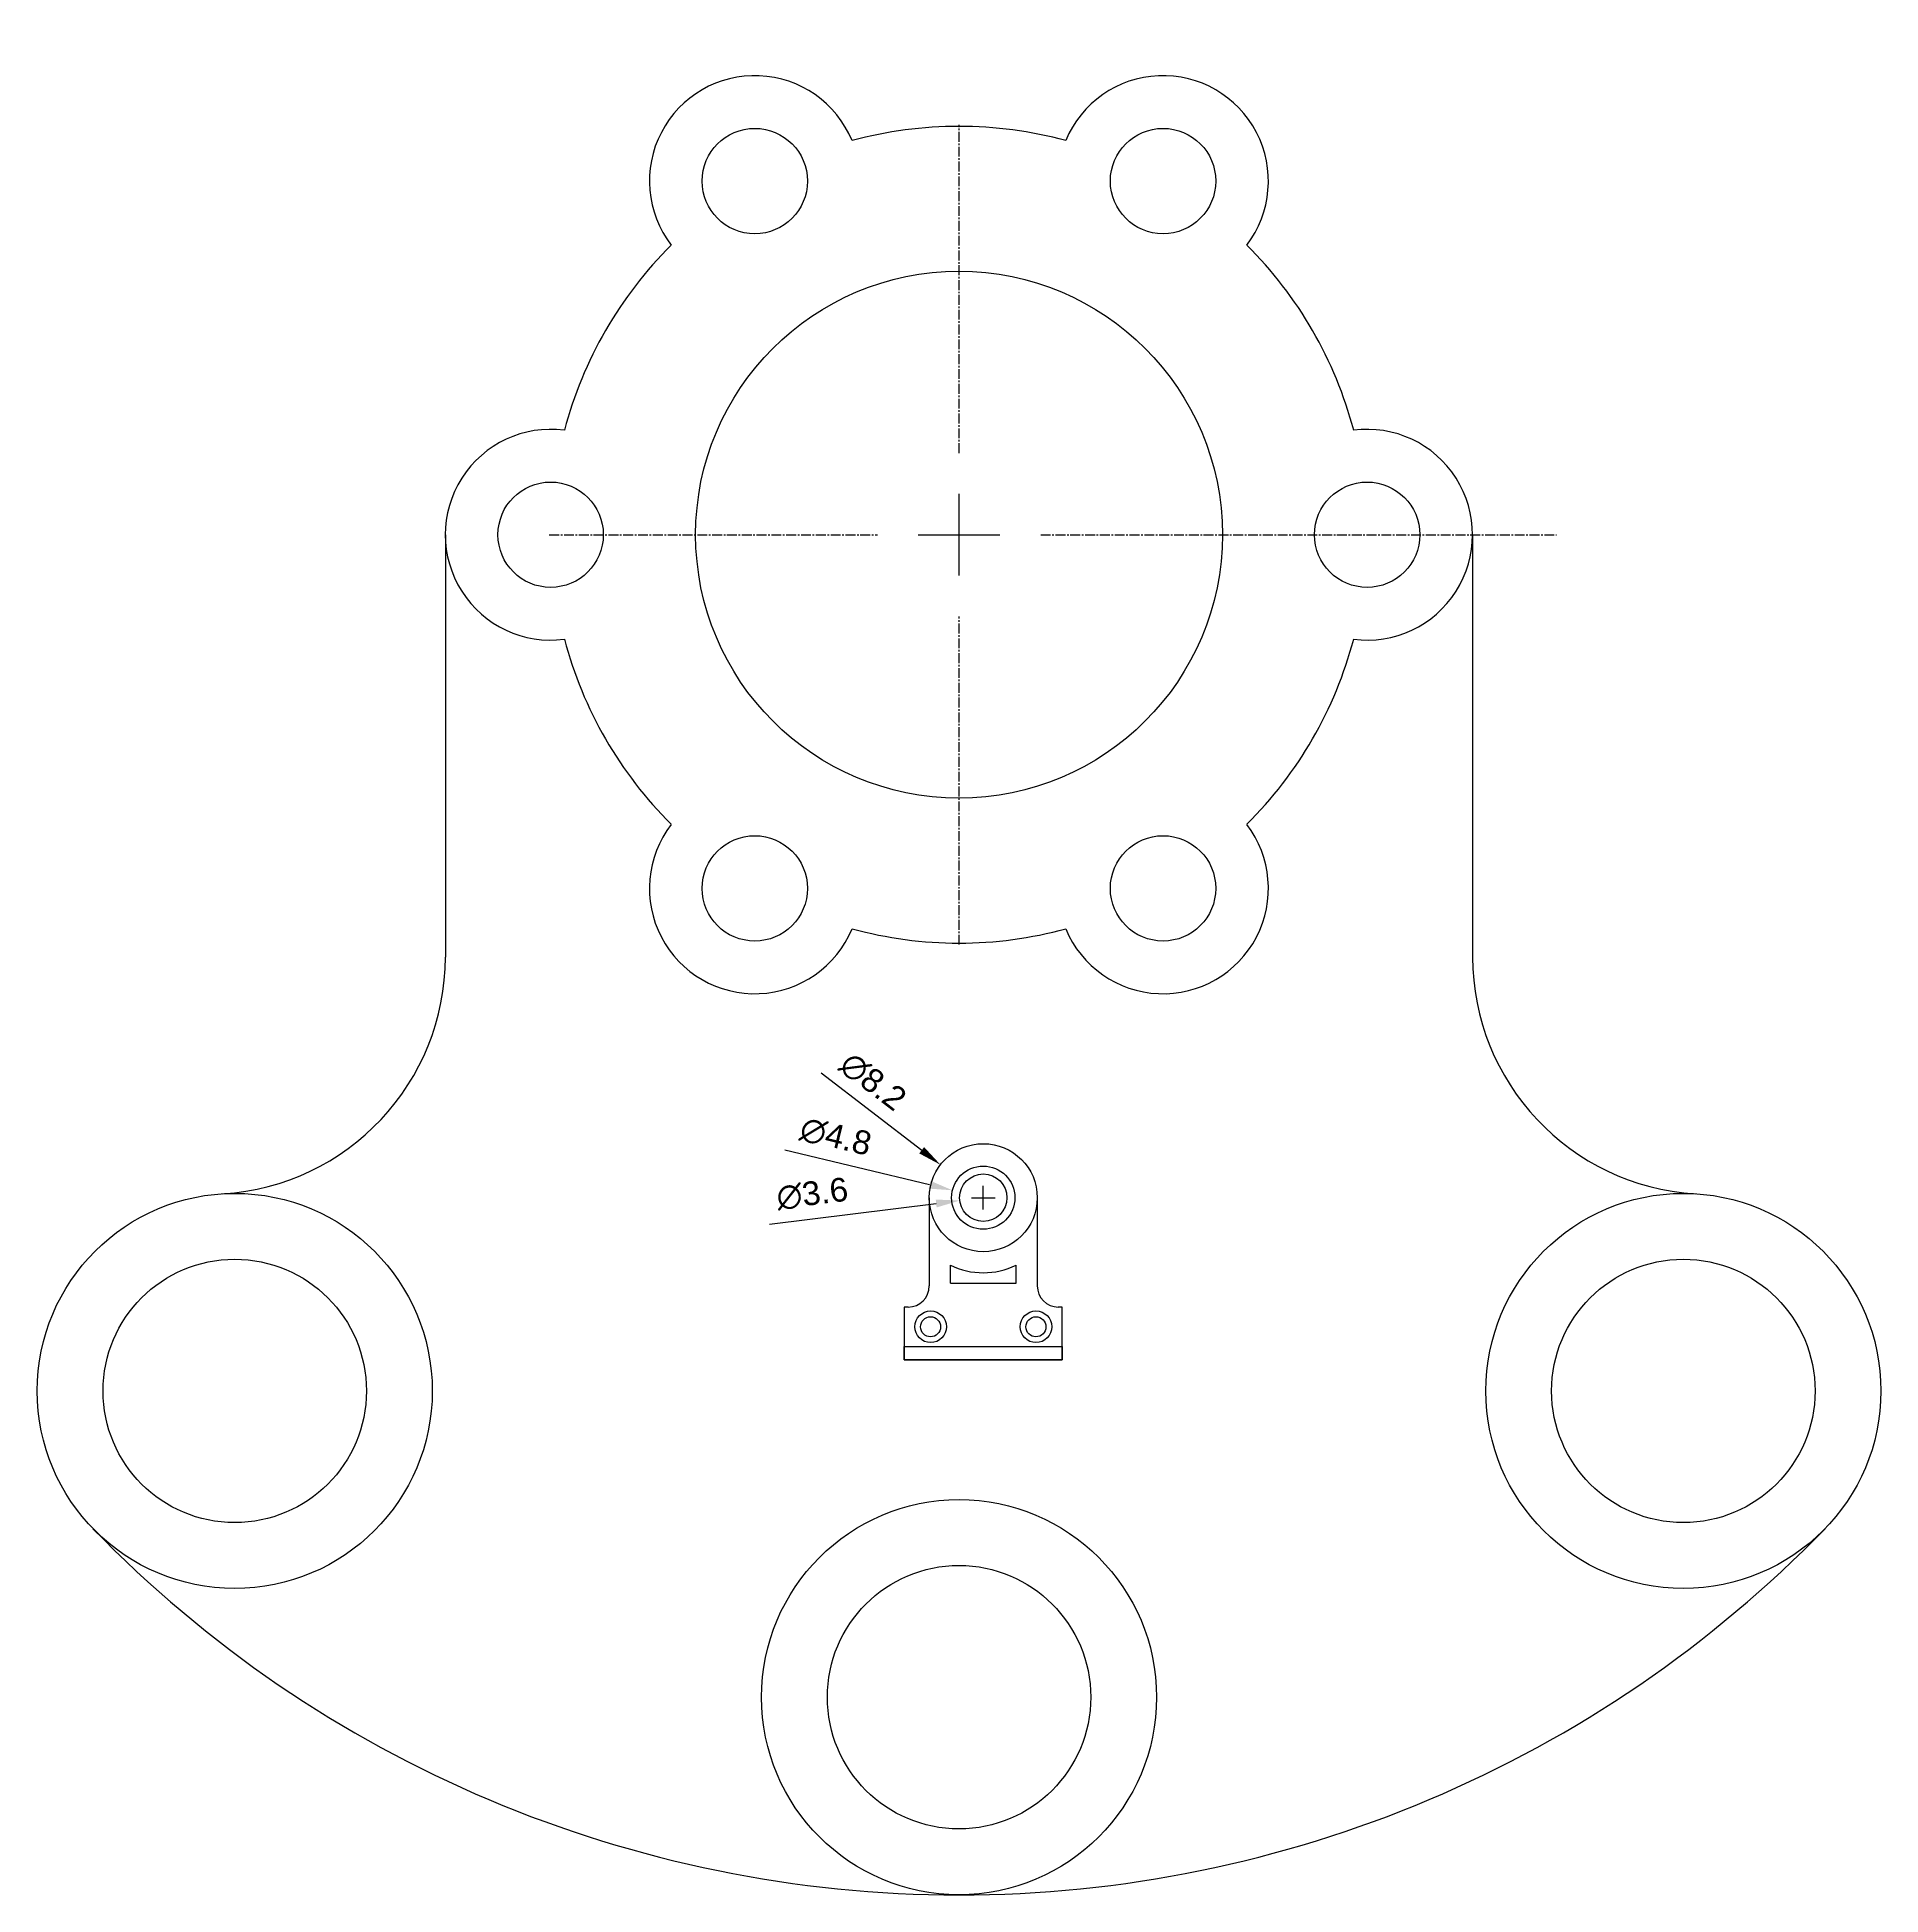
# Model space of a CAD drawing. Header units: inches. Extents: x 475 to 615, y 462 to 603.
import ezdxf

# ---------------------------------------------------------------- set-up
doc = ezdxf.new("R2010")
doc.units = ezdxf.units.IN
doc.header["$MEASUREMENT"] = 0
doc.linetypes.add('CENTER2', pattern=[1.125, 0.75, -0.125, 0.125, -0.125])
doc.styles.get("Standard").update_dxf_attribs({"font": 'arial.ttf'})
doc.dimstyles.new('Annotative', dxfattribs={"dimscale": 0, "dimtxt": 0.18, "dimasz": 0.18, "dimexe": 0.18, "dimexo": 0.0625, "dimgap": 0.09, "dimtad": 1, "dimdec": 1, "dimzin": 0, "dimdsep": 46, "dimtxsty": 'Standard', "dimcen": 0.09, "dimadec": 0, "dimazin": 0, "dimtfac": 1, "dimtdec": 1, "dimtofl": 0, "dimtmove": 0, "dimatfit": 3, "dimfxl": 1, "dimtolj": 1, "dimtzin": 0, "dimarcsym": 0})

# ---------------------------------------------------------------- blocks, each defined once
blk = doc.blocks.new('*U2')
at = {"color": 0, "linetype": 'CENTER2', "transparency": 16777216}
for p, q in [((0, 6.2), (0, 31.12)), ((-31.12, 0), (-6.2, 0)), ((6.2, 0), (45.38, 0)), ((0, -31.12), (0, -6.2))]:
    blk.add_line(p, q, dxfattribs=at)
at = {"color": 0, "linetype": 'Continuous', "transparency": 16777216}
for p, q in [((0, -3.1), (0, 3.1)), ((-3.1, 0), (3.1, 0))]:
    blk.add_line(p, q, dxfattribs=at)
blk = doc.blocks.new('*U3')
blk.add_circle((-2, 0), 4)
blk.add_arc((-2, 0), 8, 262.5863, 97.4137)
blk = doc.blocks.new('*U4')
at = {"color": 0, "linetype": 'ByBlock', "lineweight": -2, "transparency": 16777216}
for p, rotation in [((34.95, 60.64), 120), ((67.95, 60.64), 59.99999999999999), ((18.45, 32.06), 180), ((34.95, 3.48), 239.9999999999999), ((67.95, 3.48), 299.9999999999999)]:
    blk.add_blockref('*U3', p, dxfattribs=dict(at, rotation=rotation))
blk.add_blockref('*U3', (84.45, 32.06), dxfattribs=at)
blk = doc.blocks.new('*D40')
at = {"color": 0, "lineweight": -2, "transparency": 16777216}
for p, q in [((534.74, 524.37), (542.37, 518.5)), ((546.14, 514.9), (547.94, 514.9)), ((547.04, 514), (547.04, 515.8))]:
    blk.add_line(p, q, dxfattribs=at)
at = {"color": 0, "lineweight": 25, "transparency": 16777216}
blk.add_solid([(542.55, 518.74), (542.18, 518.26), (543.79, 517.4)], dxfattribs=at)
at = {"layer": 'Defpoints', "color": 0, "lineweight": 25, "transparency": 16777216}
for p in [(543.79, 517.4), (550.29, 512.39)]:
    blk.add_point(p, dxfattribs=at)
at = {"color": 0, "lineweight": 25, "transparency": 16777216, "insert": (538.66, 523.71), "char_height": 1.8, "attachment_point": 5, "rotation": 322.3835}
blk.add_mtext('\\A1;∅8.2', dxfattribs=at)
blk = doc.blocks.new('*D41')
at = {"color": 0, "lineweight": -2}
for p, q in [((531.98, 518.54), (542.96, 515.89)), ((546.14, 514.9), (547.94, 514.9)), ((547.04, 514), (547.04, 515.8))]:
    blk.add_line(p, q, dxfattribs=at)
at = {"color": 0, "lineweight": 25}
blk.add_solid([(543.03, 516.18), (542.89, 515.59), (544.71, 515.46)], dxfattribs=at)
at = {"layer": 'Defpoints', "color": 0, "lineweight": 25}
for p in [(544.71, 515.46), (549.37, 514.33)]:
    blk.add_point(p, dxfattribs=at)
at = {"color": 0, "lineweight": 25, "insert": (535.84, 519.53), "char_height": 1.8, "attachment_point": 5, "rotation": 346.3873}
blk.add_mtext('\\A1;∅4.8', dxfattribs=at)
blk = doc.blocks.new('*D42')
at = {"color": 0, "lineweight": -2, "transparency": 16777216}
for p, q in [((546.14, 514.9), (547.94, 514.9)), ((547.04, 514), (547.04, 515.8)), ((530.8, 512.9), (543.47, 514.46))]:
    blk.add_line(p, q, dxfattribs=at)
at = {"color": 0, "lineweight": 25, "transparency": 16777216}
blk.add_solid([(543.43, 514.76), (543.5, 514.16), (545.25, 514.68)], dxfattribs=at)
at = {"layer": 'Defpoints', "color": 0, "lineweight": 25, "transparency": 16777216}
for p in [(548.83, 515.12), (545.25, 514.68)]:
    blk.add_point(p, dxfattribs=at)
at = {"color": 0, "lineweight": 25, "transparency": 16777216, "insert": (534.06, 515.19), "char_height": 1.8, "attachment_point": 5, "rotation": 7.0066}
blk.add_mtext('\\A1;∅3.6', dxfattribs=at)

msp = doc.modelspace()

# ---------------------------------------------------------------- linework, layer by layer
for p, q in [((506.2, 565.23), (506.2, 533.17)), ((584.2, 565.23), (584.2, 533.17)), ((542.94, 514.9), (542.94, 508.2)), ((551.14, 514.9), (551.14, 508.2))]:
    msp.add_line(p, q)
at = {"lineweight": 25}
for p, q in [((544.54, 508.63), (544.54, 509.77)), ((549.54, 508.63), (549.54, 509.78)), ((549.54, 509.78), (549.54, 509.77)), ((544.54, 508.4), (544.54, 508.63)), ((544.54, 508.4), (549.54, 508.4)), ((549.54, 508.4), (549.54, 508.63)), ((541.04, 506.6), (541.04, 502.6)), ((541.34, 506.6), (541.04, 506.6)), ((553.04, 506.6), (552.74, 506.6)), ((553.04, 502.6), (553.04, 506.6)), ((541.04, 502.6), (541.04, 503.6)), ((541.04, 503.6), (553.04, 503.6)), ((553.04, 503.6), (553.04, 502.6))]:
    msp.add_line(p, q, dxfattribs=at)
at = {"lineweight": 40}
msp.add_line((541.04, 502.6), (553.04, 502.6), dxfattribs=at)
for centre, radius in [((545.2, 565.23), 20), ((547.04, 514.9), 4.1), ((547.04, 514.9), 2.4), ((547.04, 514.9), 1.8), ((490.2, 500.23), 15), ((600.2, 500.23), 15), ((490.2, 500.23), 10), ((600.2, 500.23), 10), ((545.2, 476.98), 15), ((545.2, 476.98), 10)]:
    msp.add_circle(centre, radius)
at = {"lineweight": 25}
for centre, radius in [((543.04, 505.1), 1.2), ((551.04, 505.1), 1.2), ((543.04, 505.1), 0.76), ((551.04, 505.1), 0.76)]:
    msp.add_circle(centre, radius, dxfattribs=at)
for centre, radius, start, end in [((545.2, 565.23), 31, 74.8273, 105.1727), ((545.2, 565.23), 31, 134.8273, 165.1727), ((545.2, 565.23), 31, 14.8273, 45.1727), ((545.2, 565.23), 31, 194.8273, 225.1727), ((545.2, 565.23), 31, 314.8273, 345.1727), ((545.2, 565.23), 31, 254.8273, 285.1727), ((488.2, 533.17), 18, 273.4746, 0), ((602.2, 533.17), 18, 180, 266.5254), ((547.04, 514.9), 5.7, 243.9856, 296.0144), ((545.2, 553.65), 91.68, 224.1669, 315.8331)]:
    msp.add_arc(centre, radius, start, end)
for centre, start, end in [((541.34, 508.2), 270, 0), ((552.74, 508.2), 180, 270)]:
    msp.add_arc(centre, 1.6, start, end, dxfattribs=at)

# ---------------------------------------------------------------- block references
msp.add_blockref('*U4', (493.74, 533.17))
at = {"linetype": 'CENTER2'}
msp.add_blockref('*U2', (545.2, 565.23), dxfattribs=at)

# ---------------------------------------------------------------- dimensions: what is measured, and where the dimension line sits
at = {"lineweight": 25}
for p1, p2, picture, middle in [((550.29, 512.39), (543.79, 517.4), '*D40', (537.52, 522.23)), ((549.37, 514.33), (544.71, 515.46), '*D41', (535.4, 517.72)), ((548.83, 515.12), (545.25, 514.68), '*D42', (534.29, 513.33))]:
    dim = msp.add_diameter_dim_2p(p1=p1, p2=p2, dimstyle='Annotative', dxfattribs=at)
    dim.commit()
    dim.dimension.update_dxf_attribs({"geometry": picture, "text_midpoint": middle, "dimtype": 163})

doc.saveas('drawing.dxf')
